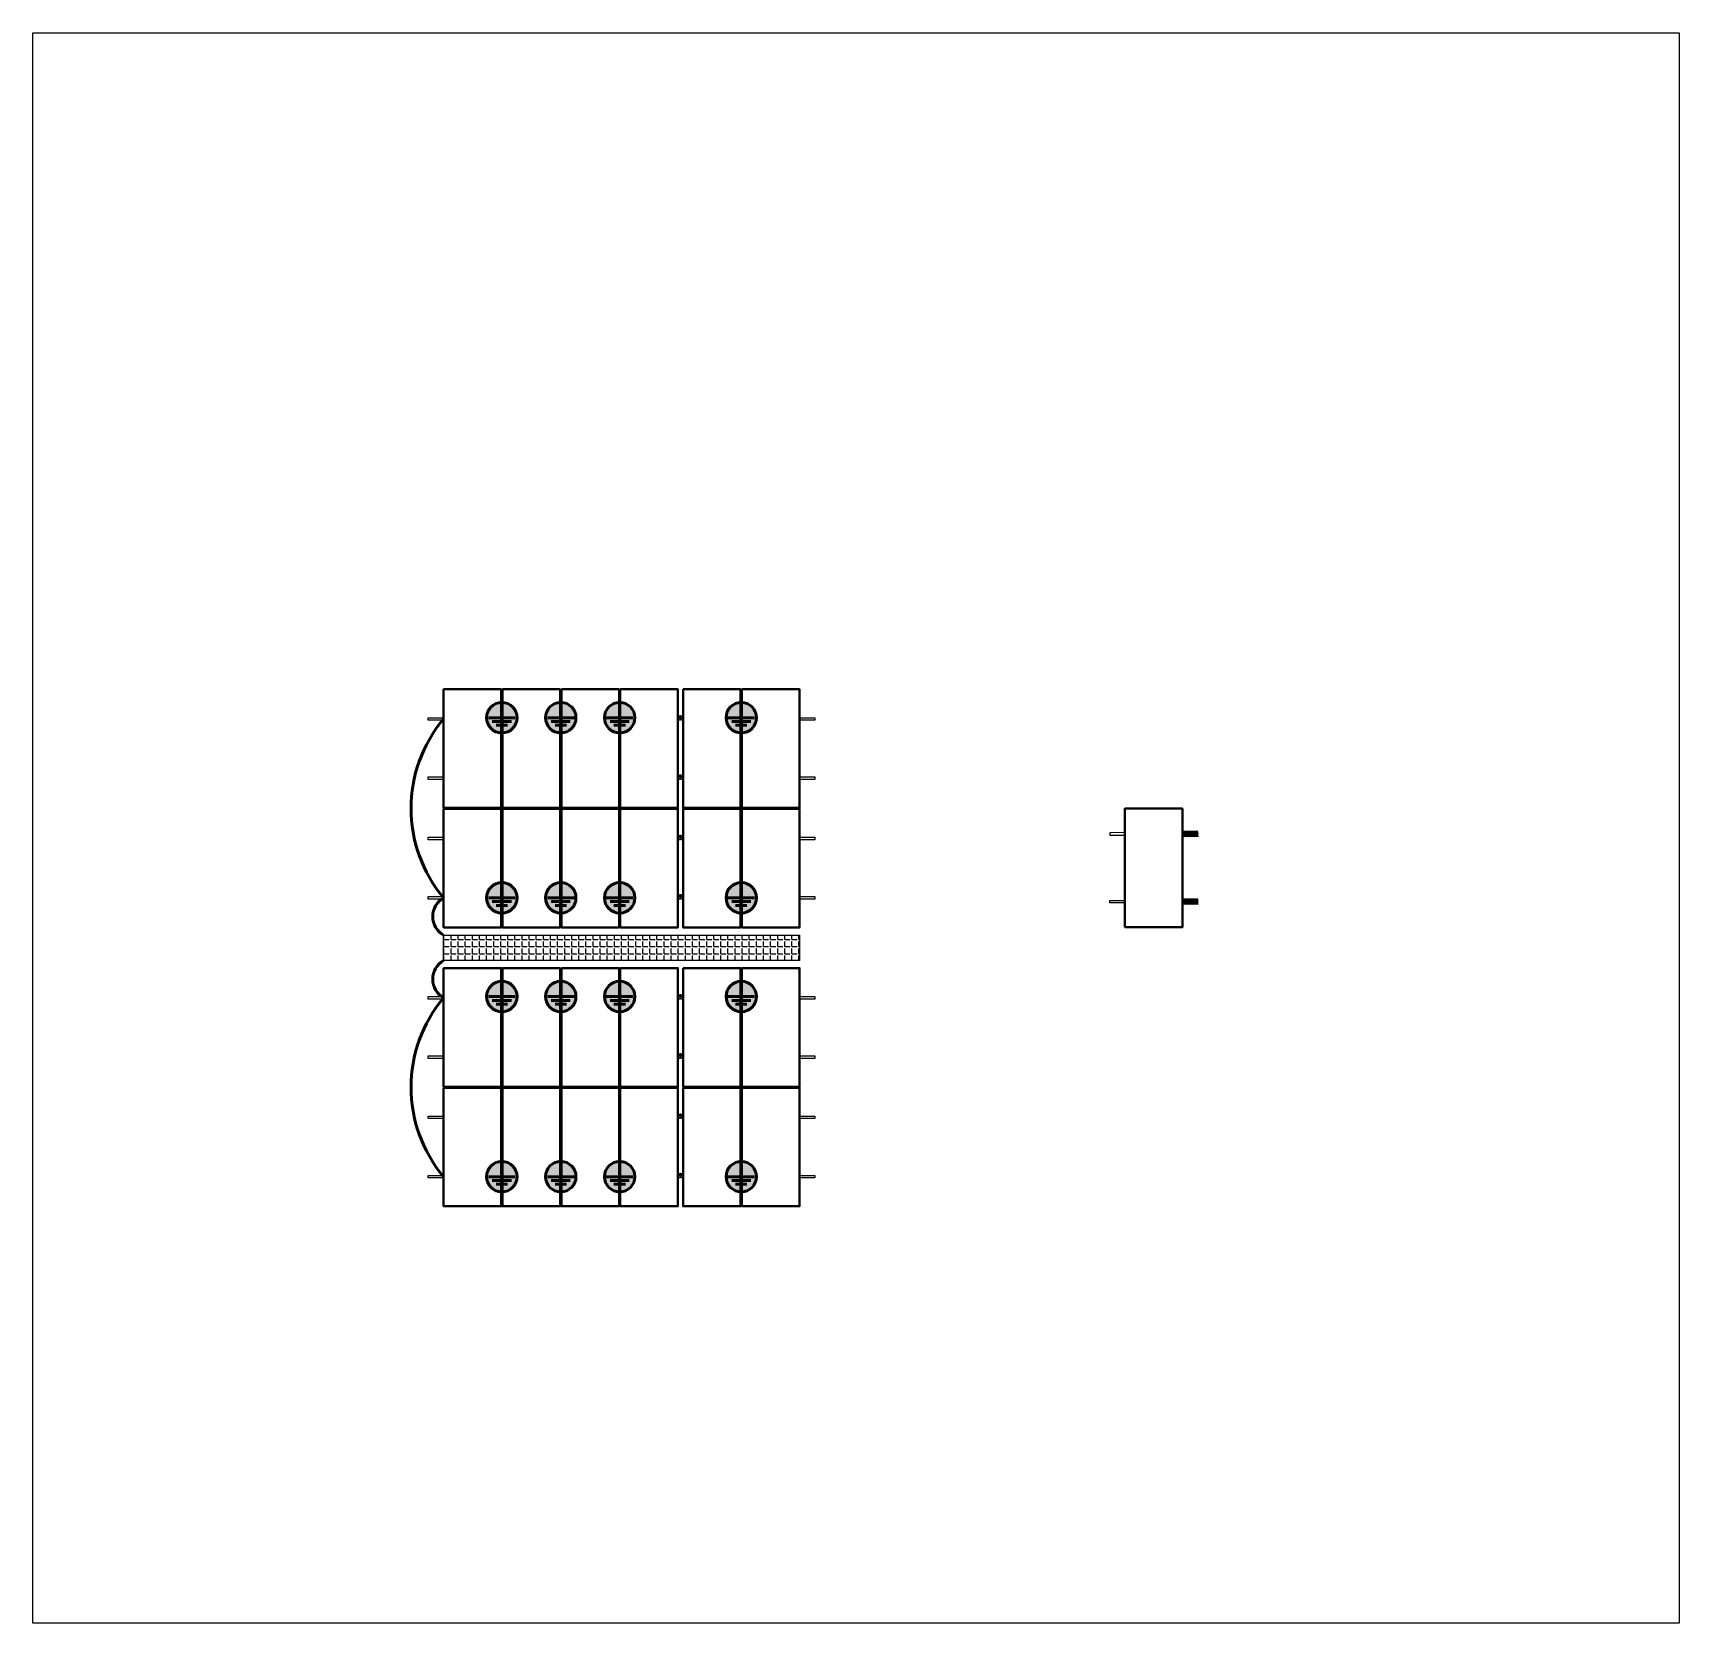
# Model space of a CAD drawing. Header units: millimetres. Extents: x -735047 to 1918431, y -1621985 to 747622.
# Drawn here: x 1309004 to 1341393, y -824129 to -792843 of the extents above; entities that cross this region are included whole.
import ezdxf

# ---------------------------------------------------------------- set-up
doc = ezdxf.new("R2010")
doc.units = ezdxf.units.MM
doc.layers.add('SOL-EARTH', color=7, linetype='Continuous')
doc.layers.add('SOL-WALKWAY', color=251, linetype='Continuous')
doc.layers.add('SOL-EARTHING', color=3, linetype='Continuous', lineweight=50)
doc.layers.add('SOL-PV MODULES', color=5, linetype='Continuous', lineweight=40)
pattern_1 = [(45, (843561.726, -960102.687), (-17.9605122, 17.9605122), [])]
pattern_2 = [(45, (843561.732, -961435.687), (-17.9605122, 17.9605122), [])]

# ---------------------------------------------------------------- blocks, each defined once
blk = doc.blocks.new('A$Ce478d39c')
at = {"layer": 'SOL-EARTHING', "true_color": 0xfffffe, "transparency": 33554623}
h = blk.add_hatch(color=7, dxfattribs=at)
h.dxf.hatch_style = 1
edge = h.paths.add_edge_path()
edge.add_arc((0, 0), 300, 15.0624, 375.0624)
at = {"layer": 'SOL-EARTHING', "color": 18, "true_color": 0x000000}
for p, q in [((262, 0), (-263, 0)), ((0, 262), (0, 0)), ((187, -75), (-188, -75)), ((112, -150), (-113, -150))]:
    blk.add_line(p, q, dxfattribs=at)
at = {"layer": 'SOL-EARTHING', "color": 0}
blk.add_circle((0, 0), 300, dxfattribs=at)

msp = doc.modelspace()

# ---------------------------------------------------------------- hatches: boundary and pattern name
at = {"layer": 'SOL-PV MODULES', "true_color": 0x000000, "transparency": 33554623}
h = msp.add_hatch(dxfattribs=at)
h.set_pattern_fill('ANSI31', color=18, scale=8)
h.set_pattern_definition(pattern_1)
h.paths.add_polyline_path([(1331924.867, -808602.845), (1331624.555, -808602.845), (1331624.555, -808552.691), (1331924.867, -808552.691)])
h = msp.add_hatch(dxfattribs=at)
h.set_pattern_fill('ANSI31', color=18, scale=8)
h.set_pattern_definition(pattern_1)
h.paths.add_polyline_path([(1331924.867, -808652.691), (1331624.555, -808652.691), (1331624.555, -808602.845), (1331924.867, -808602.845)])
h = msp.add_hatch(dxfattribs=at)
h.set_pattern_fill('ANSI31', color=18, scale=8)
h.set_pattern_definition(pattern_2)
h.paths.add_polyline_path([(1331924.873, -809935.845), (1331624.561, -809935.845), (1331624.561, -809885.691), (1331924.873, -809885.691)])
h = msp.add_hatch(dxfattribs=at)
h.set_pattern_fill('ANSI31', color=18, scale=8)
h.set_pattern_definition(pattern_2)
h.paths.add_polyline_path([(1331924.873, -809985.691), (1331624.561, -809985.691), (1331624.561, -809935.845), (1331924.873, -809935.845)])
at = {"layer": 'SOL-WALKWAY', "transparency": 33554623}
h = msp.add_hatch(dxfattribs=at)
h.set_pattern_fill('ANGLE', color=3, scale=20)
h.set_pattern_definition([(0, (0, 0), (0, 139.7), [101.6, -38.1]), (90, (0, 0), (-139.7, 9e-15), [101.6, -38.1])])
h.paths.add_polyline_path([(1317083.589, -810593.039), (1324087.589, -810593.039), (1324087.589, -811093.039), (1317083.589, -811093.039)])

# ---------------------------------------------------------------- linework, layer by layer
at = {"color": 6}
for p, q in [((1321734.589, -806315.211), (1321694.589, -806315.211)), ((1321734.589, -806365.211), (1321694.589, -806365.211)), ((1321734.589, -806315.211), (1321734.589, -806365.211)), ((1321794.589, -806315.211), (1321754.589, -806315.211)), ((1321754.589, -806315.211), (1321754.589, -806365.211)), ((1321794.589, -806365.211), (1321754.589, -806365.211)), ((1321734.589, -807481.711), (1321694.589, -807481.711)), ((1321734.589, -807531.711), (1321694.589, -807531.711)), ((1321734.589, -807481.711), (1321734.589, -807531.711)), ((1321794.589, -807481.711), (1321754.589, -807481.711)), ((1321754.589, -807481.711), (1321754.589, -807531.711)), ((1321794.589, -807531.711), (1321754.589, -807531.711)), ((1321734.589, -808668.211), (1321694.589, -808668.211)), ((1321734.589, -808718.211), (1321694.589, -808718.211)), ((1321734.589, -808668.211), (1321734.589, -808718.211)), ((1321794.589, -808668.211), (1321754.589, -808668.211)), ((1321754.589, -808668.211), (1321754.589, -808718.211)), ((1321794.589, -808718.211), (1321754.589, -808718.211)), ((1321734.589, -809834.711), (1321694.589, -809834.711)), ((1321734.589, -809884.711), (1321694.589, -809884.711)), ((1321734.589, -809834.711), (1321734.589, -809884.711)), ((1321794.589, -809834.711), (1321754.589, -809834.711)), ((1321754.589, -809834.711), (1321754.589, -809884.711)), ((1321794.589, -809884.711), (1321754.589, -809884.711)), ((1321734.589, -811801.211), (1321694.589, -811801.211)), ((1321734.589, -811851.211), (1321694.589, -811851.211)), ((1321734.589, -811801.211), (1321734.589, -811851.211)), ((1321794.589, -811801.211), (1321754.589, -811801.211)), ((1321754.589, -811801.211), (1321754.589, -811851.211)), ((1321794.589, -811851.211), (1321754.589, -811851.211)), ((1321734.589, -812967.711), (1321694.589, -812967.711)), ((1321734.589, -813017.711), (1321694.589, -813017.711)), ((1321734.589, -812967.711), (1321734.589, -813017.711)), ((1321794.589, -812967.711), (1321754.589, -812967.711)), ((1321754.589, -812967.711), (1321754.589, -813017.711)), ((1321794.589, -813017.711), (1321754.589, -813017.711)), ((1321734.589, -814154.211), (1321694.589, -814154.211)), ((1321734.589, -814204.211), (1321694.589, -814204.211)), ((1321734.589, -814154.211), (1321734.589, -814204.211)), ((1321794.589, -814154.211), (1321754.589, -814154.211)), ((1321754.589, -814154.211), (1321754.589, -814204.211)), ((1321794.589, -814204.211), (1321754.589, -814204.211)), ((1321734.589, -815320.711), (1321694.589, -815320.711)), ((1321734.589, -815370.711), (1321694.589, -815370.711)), ((1321734.589, -815320.711), (1321734.589, -815370.711)), ((1321794.589, -815320.711), (1321754.589, -815320.711)), ((1321754.589, -815320.711), (1321754.589, -815370.711)), ((1321794.589, -815370.711), (1321754.589, -815370.711))]:
    msp.add_line(p, q, dxfattribs=at)
for p, q in [((1331924.867, -808652.691), (1331924.867, -808552.691)), ((1331924.873, -809985.691), (1331924.873, -809885.691))]:
    msp.add_line(p, q)
msp.add_lwpolyline([(1309003.829, -792842.778), (1341392.744, -792842.778), (1341392.744, -824128.67), (1309003.829, -824128.67)], close=True)
at = {"color": 6, "lineweight": 25}
for points in [[(1316783.595, -806315.211), (1317083.595, -806315.289), (1317083.582, -806365.289), (1316783.582, -806365.211)], [(1324087.589, -806315.211), (1324387.588, -806315.289), (1324387.576, -806365.289), (1324087.576, -806365.211)], [(1316783.595, -807481.711), (1317083.595, -807481.789), (1317083.582, -807531.789), (1316783.582, -807531.711)], [(1324087.589, -807481.711), (1324387.588, -807481.789), (1324387.576, -807531.789), (1324087.576, -807531.711)], [(1316783.595, -808668.211), (1317083.595, -808668.289), (1317083.582, -808718.289), (1316783.582, -808718.211)], [(1324087.589, -808668.211), (1324387.588, -808668.289), (1324387.576, -808718.289), (1324087.576, -808718.211)], [(1330490.841, -808577.537), (1330190.841, -808577.614), (1330190.854, -808627.614), (1330490.854, -808627.537)], [(1316783.595, -809834.711), (1317083.595, -809834.789), (1317083.582, -809884.789), (1316783.582, -809884.711)], [(1324087.589, -809834.711), (1324387.588, -809834.789), (1324387.576, -809884.789), (1324087.576, -809884.711)], [(1330490.841, -809960.845), (1330190.841, -809960.768), (1330190.854, -809910.768), (1330490.854, -809910.845)], [(1316783.595, -811801.211), (1317083.595, -811801.289), (1317083.582, -811851.289), (1316783.582, -811851.211)], [(1324087.589, -811801.211), (1324387.588, -811801.289), (1324387.576, -811851.289), (1324087.576, -811851.211)], [(1316783.595, -812967.711), (1317083.595, -812967.789), (1317083.582, -813017.789), (1316783.582, -813017.711)], [(1324087.589, -812967.711), (1324387.588, -812967.789), (1324387.576, -813017.789), (1324087.576, -813017.711)], [(1316783.595, -814154.211), (1317083.595, -814154.289), (1317083.582, -814204.289), (1316783.582, -814204.211)], [(1324087.589, -814154.211), (1324387.588, -814154.289), (1324387.576, -814204.289), (1324087.576, -814204.211)], [(1316783.595, -815320.711), (1317083.595, -815320.789), (1317083.582, -815370.789), (1316783.582, -815370.711)], [(1324087.589, -815320.711), (1324387.588, -815320.789), (1324387.576, -815370.789), (1324087.576, -815370.711)]]:
    msp.add_lwpolyline(points, close=True, dxfattribs=at)
for points in [[(1331924.867, -808552.691), (1331624.555, -808552.691)], [(1331924.867, -808652.691), (1331624.867, -808652.691)], [(1331924.873, -809885.691), (1331624.561, -809885.691)], [(1331924.873, -809985.691), (1331624.873, -809985.691)]]:
    msp.add_lwpolyline(points)
at = {"layer": 'SOL-EARTHING', "color": 30, "true_color": 0xf8991e}
for centre, radius, start, end in [((1319185.734, -808100.039), 2741.484, 140.0665927, 219.9334073), ((1321744.589, -806319.895), 27.896, 9.664449, 170.335551), ((1321744.589, -807486.395), 27.896, 9.664449, 170.335551), ((1321744.589, -808672.895), 27.896, 9.664449, 170.335551), ((1317290.222, -810226.414), 420.846, 119.4060032, 240.5939968), ((1321744.589, -809839.395), 27.896, 9.664449, 170.335551), ((1317290.222, -811459.664), 420.846, 119.4060032, 240.5939968), ((1319185.764, -813586.039), 2741.507, 140.0670006, 219.9329994), ((1321744.589, -811805.895), 27.896, 9.664449, 170.335551), ((1321744.589, -812972.395), 27.896, 9.664449, 170.335551), ((1321744.589, -814158.895), 27.896, 9.664449, 170.335551), ((1321744.589, -815325.395), 27.896, 9.664449, 170.335551)]:
    msp.add_arc(centre, radius, start, end, dxfattribs=at)
at = {"layer": 'SOL-PV MODULES'}
for points in [[(1317083.589, -805757.039), (1318217.589, -805757.039), (1318217.589, -808090.039), (1317083.589, -808090.039)], [(1318242.589, -805757.039), (1319376.589, -805757.039), (1319376.589, -808090.039), (1318242.589, -808090.039)], [(1319401.589, -805757.039), (1320535.589, -805757.039), (1320535.589, -808090.039), (1319401.589, -808090.039)], [(1320560.589, -805757.039), (1321694.589, -805757.039), (1321694.589, -808090.039), (1320560.589, -808090.039)], [(1321794.589, -805757.039), (1322928.589, -805757.039), (1322928.589, -808090.039), (1321794.589, -808090.039)], [(1322953.589, -805757.039), (1324087.589, -805757.039), (1324087.589, -808090.039), (1322953.589, -808090.039)], [(1331624.854, -808102.691), (1331624.854, -810435.691), (1330490.854, -810435.691), (1330490.854, -808102.691)], [(1317083.589, -808110.039), (1318217.589, -808110.039), (1318217.589, -810443.039), (1317083.589, -810443.039)], [(1318242.589, -808110.039), (1319376.589, -808110.039), (1319376.589, -810443.039), (1318242.589, -810443.039)], [(1319401.589, -808110.039), (1320535.589, -808110.039), (1320535.589, -810443.039), (1319401.589, -810443.039)], [(1320560.589, -808110.039), (1321694.589, -808110.039), (1321694.589, -810443.039), (1320560.589, -810443.039)], [(1321794.589, -808110.039), (1322928.589, -808110.039), (1322928.589, -810443.039), (1321794.589, -810443.039)], [(1322953.589, -808110.039), (1324087.589, -808110.039), (1324087.589, -810443.039), (1322953.589, -810443.039)], [(1317083.589, -811243.039), (1318217.589, -811243.039), (1318217.589, -813576.039), (1317083.589, -813576.039)], [(1318242.589, -811243.039), (1319376.589, -811243.039), (1319376.589, -813576.039), (1318242.589, -813576.039)], [(1319401.589, -811243.039), (1320535.589, -811243.039), (1320535.589, -813576.039), (1319401.589, -813576.039)], [(1320560.589, -811243.039), (1321694.589, -811243.039), (1321694.589, -813576.039), (1320560.589, -813576.039)], [(1321794.589, -811243.039), (1322928.589, -811243.039), (1322928.589, -813576.039), (1321794.589, -813576.039)], [(1322953.589, -811243.039), (1324087.589, -811243.039), (1324087.589, -813576.039), (1322953.589, -813576.039)], [(1317083.589, -813596.039), (1318217.589, -813596.039), (1318217.589, -815929.039), (1317083.589, -815929.039)], [(1318242.589, -813596.039), (1319376.589, -813596.039), (1319376.589, -815929.039), (1318242.589, -815929.039)], [(1319401.589, -813596.039), (1320535.589, -813596.039), (1320535.589, -815929.039), (1319401.589, -815929.039)], [(1320560.589, -813596.039), (1321694.589, -813596.039), (1321694.589, -815929.039), (1320560.589, -815929.039)], [(1321794.589, -813596.039), (1322928.589, -813596.039), (1322928.589, -815929.039), (1321794.589, -815929.039)], [(1322953.589, -813596.039), (1324087.589, -813596.039), (1324087.589, -815929.039), (1322953.589, -815929.039)]]:
    msp.add_lwpolyline(points, close=True, dxfattribs=at)
at = {"layer": 'SOL-WALKWAY', "color": 116, "true_color": 0x136734}
msp.add_lwpolyline([(1317083.589, -810593.039), (1324087.589, -810593.039), (1324087.589, -811093.039), (1317083.589, -811093.039)], close=True, dxfattribs=at)

# ---------------------------------------------------------------- block references
at = {"layer": 'SOL-EARTH', "lineweight": 50, "rotation": 359.9852695770369}
for p in [(1318230.089, -806315.58), (1319389.089, -806315.58), (1320548.089, -806315.58), (1322941.089, -806315.58), (1318230.089, -809859.789), (1319389.089, -809859.789), (1320548.089, -809859.789), (1322941.089, -809859.789), (1318230.089, -811801.58), (1319389.089, -811801.58), (1320548.089, -811801.58), (1322941.089, -811801.58), (1318230.089, -815345.789), (1319389.089, -815345.789), (1320548.089, -815345.789), (1322941.089, -815345.789)]:
    msp.add_blockref('A$Ce478d39c', p, dxfattribs=at)

doc.saveas('drawing.dxf')
